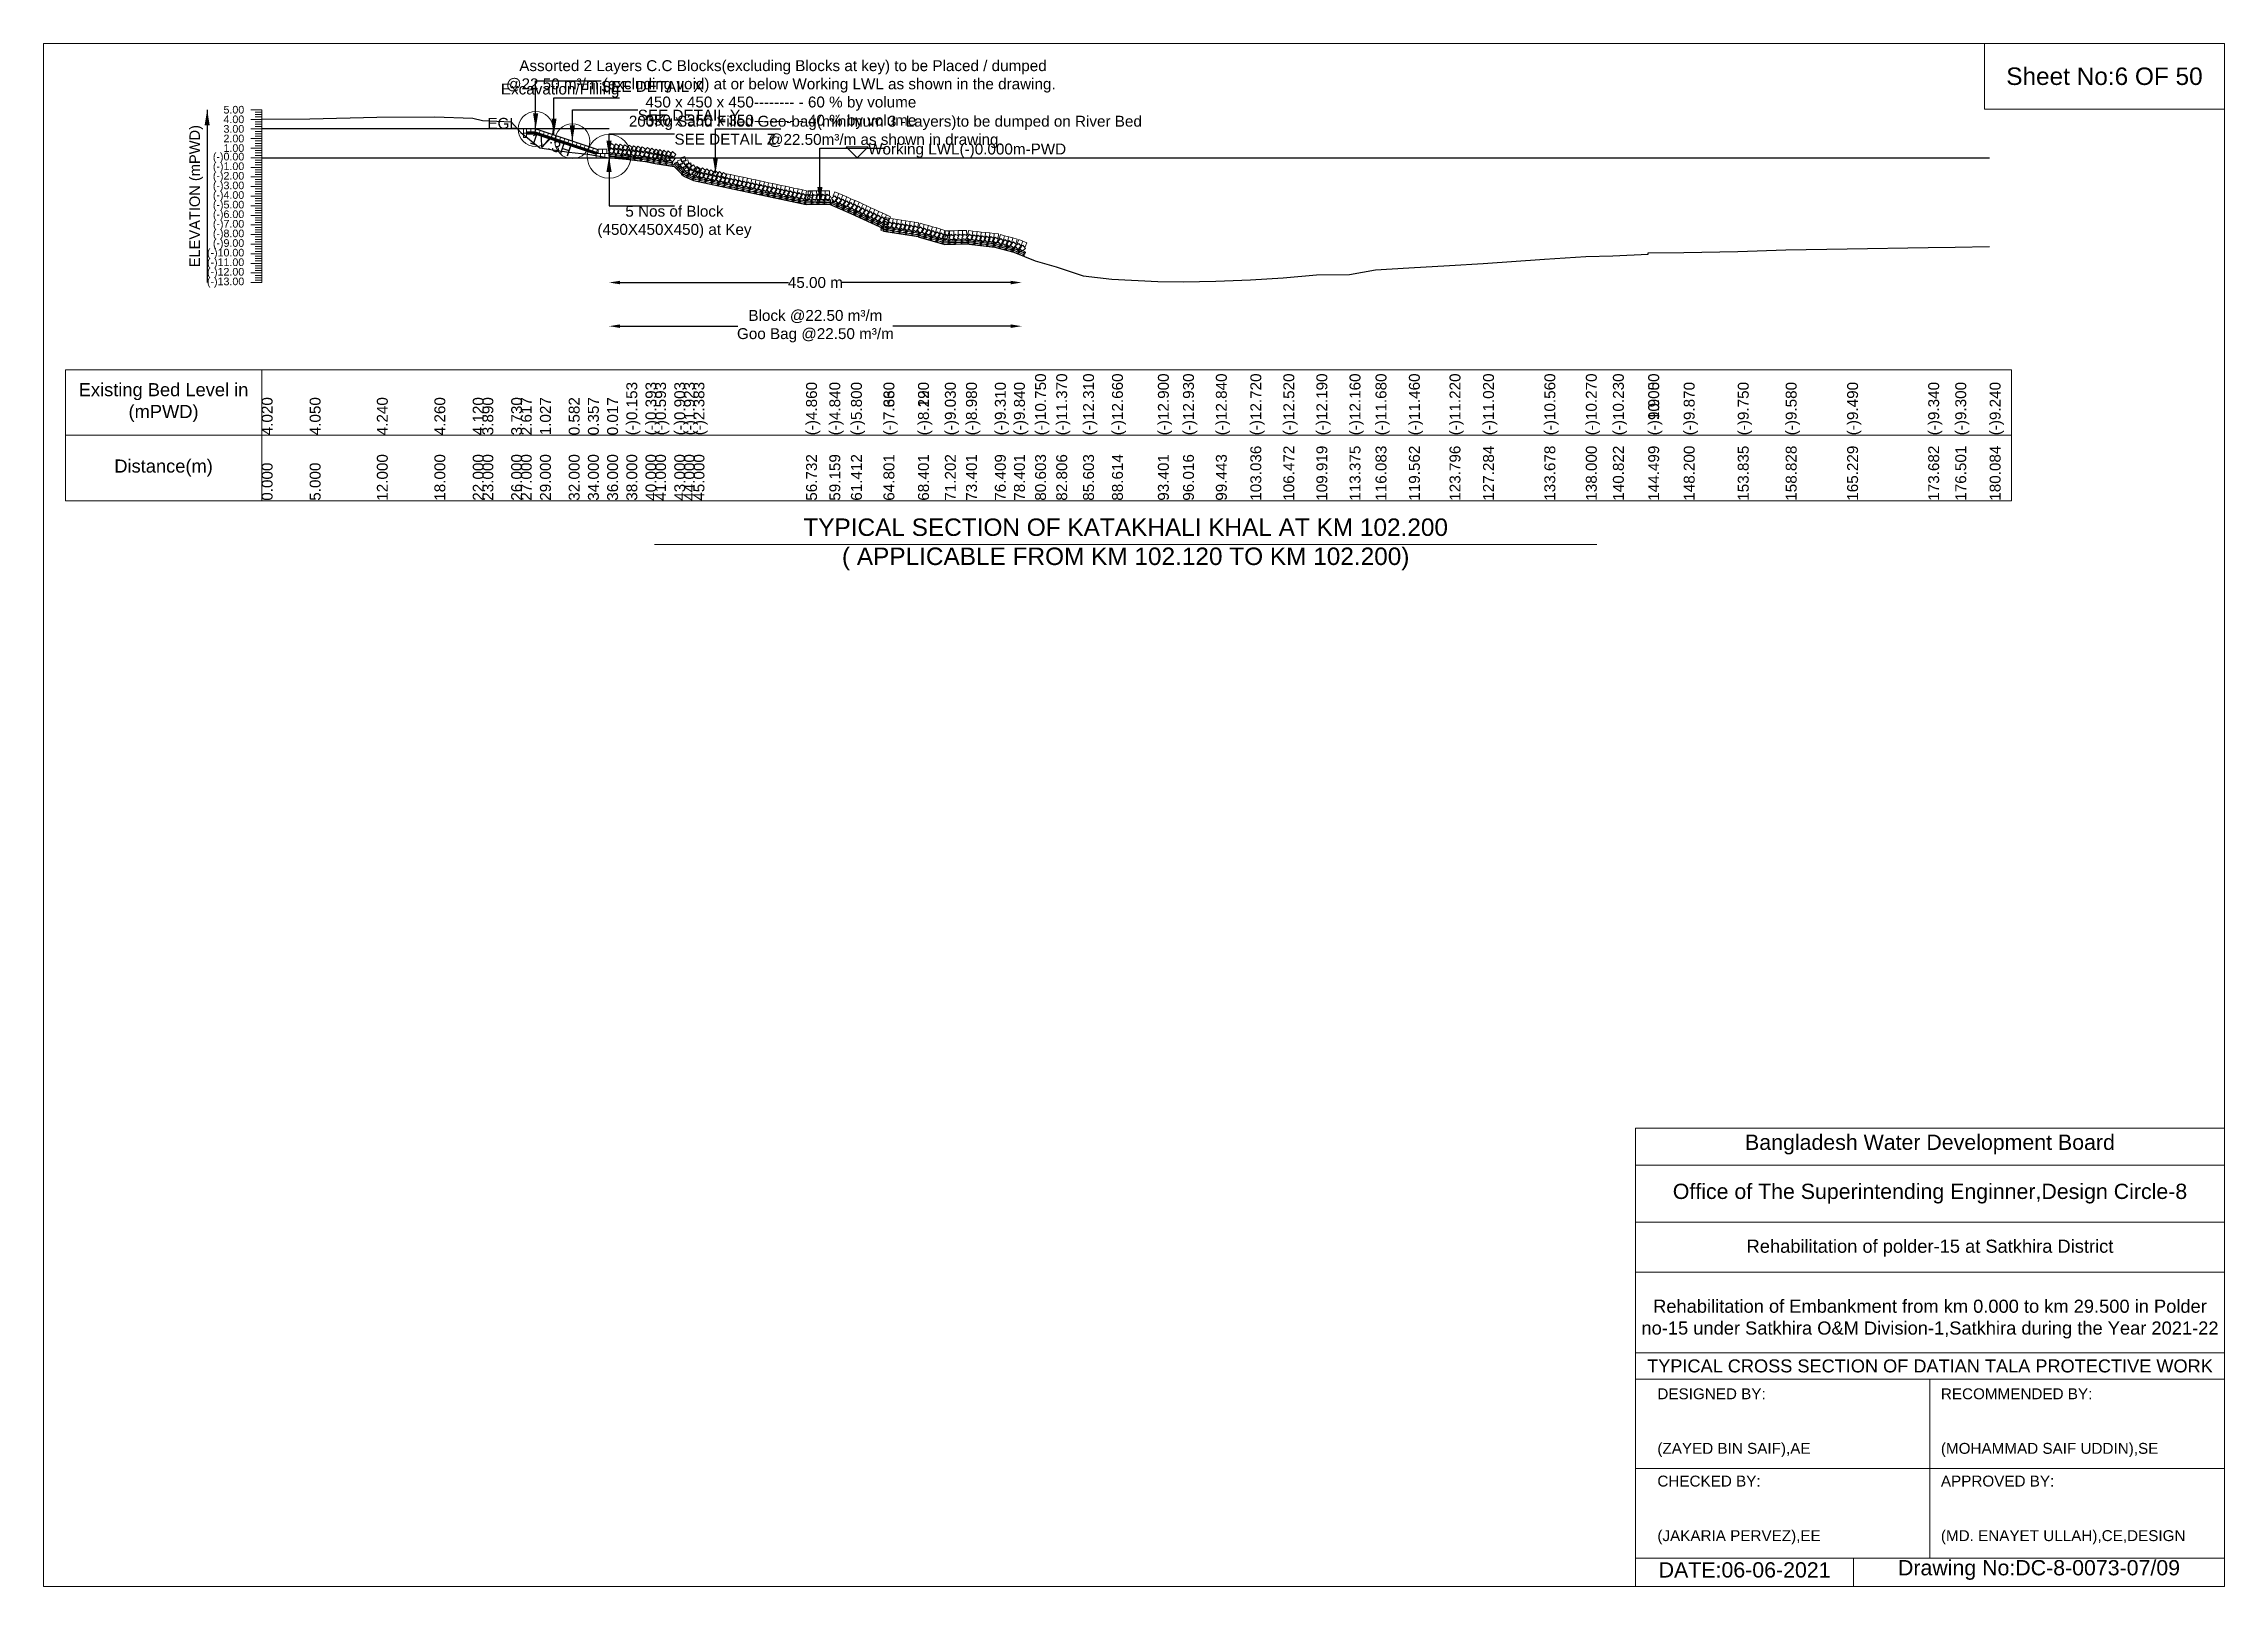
# Model space of a CAD drawing. Header units: inches. Extents: x 89000 to 845000, y -7071 to 31.
# Drawn here: x 175000 to 185000, y -7071 to 0 of the extents above; entities that cross this region are included whole.
import ezdxf

# ---------------------------------------------------------------- set-up
doc = ezdxf.new("R2010")
doc.units = ezdxf.units.IN
doc.header["$LTSCALE"] = 7
doc.header["$MEASUREMENT"] = 0
for name, color, linetype, lineweight in [('Cross section Data Border', 7, 'Continuous', 9), ('Cross Section Labels', 7, 'Continuous', 9), ('Existing_Bed_Level for Xsection', 7, 'Continuous', 25), ('Long Section Labels', 7, 'Continuous', 9)]:
    doc.layers.add(name, color=color, linetype=linetype, lineweight=lineweight)
doc.styles.get("Standard").update_dxf_attribs({"font": 'arial.ttf'})
doc.dimstyles.new('Appron Lebeling Style', dxfattribs={"dimtxt": 50, "dimasz": 50, "dimexe": 0.18, "dimexo": 0.0625, "dimgap": 0.09, "dimtad": 0, "dimtih": 1, "dimtoh": 1, "dimdec": 4, "dimzin": 0, "dimdsep": 46, "dimtxsty": 'Standard', "dimcen": 0.09, "dimse1": 1, "dimse2": 1, "dimadec": 0, "dimazin": 0, "dimtfac": 1, "dimtdec": 4, "dimtofl": 0, "dimtmove": 0, "dimatfit": 3, "dimfxl": 1, "dimtolj": 1, "dimtzin": 0, "dimarcsym": 0})
doc.dimstyles.get("Standard").update_dxf_attribs({"dimtxt": 0.18, "dimasz": 0.18, "dimexe": 0.18, "dimexo": 0.0625, "dimgap": 0.09, "dimtad": 0, "dimtih": 1, "dimtoh": 1, "dimdec": 4, "dimzin": 0, "dimdsep": 46, "dimtxsty": 'Standard', "dimcen": 0.09, "dimadec": 0, "dimazin": 0, "dimtfac": 1, "dimtdec": 4, "dimtofl": 0, "dimtmove": 0, "dimatfit": 3, "dimfxl": 1, "dimtolj": 1, "dimtzin": 0, "dimarcsym": 0})

msp = doc.modelspace()

# ---------------------------------------------------------------- texts
at = {"layer": 'Cross section Data Border', "char_height": 60, "width": 800, "attachment_point": 5}
for s, insert in [('Existing Bed Level in (mPWD)', (175550, -1645.08)), ('Distance(m)', (175550, -1945.08))]:
    msp.add_mtext(s, dxfattribs=dict(at, insert=insert))
at = {"layer": 'Cross Section Labels'}
for s, insert, char_height, attachment_point in [(' Assorted 2 Layers C.C Blocks(excluding Blocks at key) to be Placed / dumped^J@22.50 m³/m (excluding void) at or below Working LWL as shown in the drawing.^J450 x 450 x 450-------- - 60 % by volume^J350 x 350 x 350-------- - 40 % by volume', (178380.71291, -391.08), 50, 8), ('Excavation/Filling', (177640.34098, -248.08), 50, 9), ('SEE DETAIL X', (177556.19098, -171.08), 50, 1), ('Sheet No:6 OF 50', (184450, -150), 80, 5), ('EGL', (177174.84891, -391.08), 50, 9), ('200Kg Sand Filled Geo-bag(minimum 3 -Layers)to be dumped on River Bed^J@22.50m³/m as shown in drawing.', (178859.87014, -479.08), 50, 8), ('SEE DETAIL Y', (177724.49098, -303.08), 50, 1), ('SEE DETAIL Z', (177892.79098, -413.08), 50, 1), ('Working LWL(-)0.000m-PWD', (178780.79098, -523.08), 50, 7), ('5 Nos of Block ^J(450X450X450) at Key', (177892.79098, -743.08), 50, 2), ('TYPICAL SECTION OF KATAKHALI KHAL AT KM 102.200^J( APPLICABLE FROM KM 102.120 TO KM 102.200)', (179961.83705, -2295.08), 80, 5), ('Bangladesh Water Development Board', (183650, -5046), 70, 5), ('Office of The Superintending Enginner,Design Circle-8', (183650, -5271), 70, 5)]:
    msp.add_mtext(s, dxfattribs=dict(at, insert=insert, char_height=char_height, attachment_point=attachment_point))
at = {"layer": 'Cross Section Labels', "insert": (177333.38396, -440.00103), "char_height": 50, "attachment_point": 2, "rotation": 341.565051177}
msp.add_mtext('1V:3H', dxfattribs=at)
at = {"layer": 'Cross Section Labels'}
for s, insert, char_height, width, attachment_point in [('Rehabilitation of polder-15 at Satkhira District', (183650, -5521), 60, 2800, 5), ('Rehabilitation of Embankment from km 0.000 to km 29.500 in Polder no-15 under Satkhira O&M Division-1,Satkhira during the Year 2021-22', (183650, -5846), 60, 2700, 5), ('TYPICAL CROSS SECTION OF DATIAN TALA PROTECTIVE WORK', (183650, -6061), 59.5765532, 2800, 5), ('DESIGNED BY:^J^J^J(ZAYED BIN SAIF),AE', (182400, -6321), 50, 1400, 4), ('RECOMMENDED BY:^J^J^J(MOHAMMAD SAIF UDDIN),SE', (183700, -6321), 50, 1400, 4), ('CHECKED BY:^J^J^J(JAKARIA PERVEZ),EE', (182400, -6721), 50, 1400, 4), ('APPROVED BY:^J^J^J(MD. ENAYET ULLAH),CE,DESIGN', (183700, -6721), 50, 1400, 4), ('DATE:06-06-2021', (182800, -6996), 70, 1400, 5), ('Drawing No:DC-8-0073-07/09', (184150, -6996), 70, 2200, 5)]:
    msp.add_mtext(s, dxfattribs=dict(at, insert=insert, char_height=char_height, width=width, attachment_point=attachment_point))
at = {"layer": 'Long Section Labels', "char_height": 35, "attachment_point": 6}
for s, insert in [('5.00', (175920, -303.08)), ('4.00', (175920, -347.08)), ('3.00', (175920, -391.08)), ('(-)0.00', (175920, -523.08)), ('2.00', (175920, -435.08)), ('1.00', (175920, -479.08)), ('(-)1.00', (175920, -567.08)), ('(-)2.00', (175920, -611.08)), ('(-)3.00', (175920, -655.08)), ('(-)4.00', (175920, -699.08)), ('(-)5.00', (175920, -743.08)), ('(-)6.00', (175920, -787.08)), ('(-)7.00', (175920, -831.08)), ('(-)8.00', (175920, -875.08)), ('(-)9.00', (175920, -919.08)), ('(-)10.00', (175920, -963.08)), ('(-)11.00', (175920, -1007.08)), ('(-)12.00', (175920, -1051.08)), ('(-)13.00', (175920, -1095.08))]:
    msp.add_mtext(s, dxfattribs=dict(at, insert=insert))
at = {"layer": 'Long Section Labels', "rotation": 90}
for s, insert, char_height, attachment_point in [('ELEVATION (mPWD)', (175700, -699.08), 48, 5), ('(-)0.153', (177671.99087, -1795.08), 50, 1), ('(-)0.393', (177759.99074, -1795.08), 50, 1), ('(-)0.593', (177803.98898, -1795.08), 50, 1), ('(-)0.903', (177891.98886, -1795.08), 50, 1), ('(-)1.923', (177935.98709, -1795.08), 50, 1), ('(-)2.383', (177979.98873, -1795.08), 50, 1), ('(-)4.860', (178496.22969, -1795.08), 50, 1), ('(-)4.840', (178603.0099, -1795.08), 50, 1), ('(-)5.800', (178702.10611, -1795.08), 50, 1), ('(-)7.360', (178851.25753, -1795.08), 50, 1), ('(-)7.630', (178851.25753, -1795.08), 50, 1), ('(-)8.190', (179009.66019, -1795.08), 50, 1), ('(-)8.220', (179009.66019, -1795.08), 50, 1), ('(-)9.030', (179132.87939, -1795.08), 50, 1), ('(-)8.980', (179229.65987, -1795.08), 50, 1), ('(-)9.310', (179362.01764, -1795.08), 50, 1), ('(-)9.840', (179449.65959, -1795.08), 50, 1), ('(-)10.750', (179546.52969, -1795.08), 50, 1), ('(-)11.370', (179643.48109, -1795.08), 50, 1), ('(-)12.310', (179766.52535, -1795.08), 50, 1), ('(-)12.660', (179899.03026, -1795.08), 50, 1), ('(-)12.900', (180109.65892, -1795.08), 50, 1), ('(-)12.930', (180224.70097, -1795.08), 50, 1), ('(-)12.840', (180375.48881, -1795.08), 50, 1), ('(-)12.720', (180533.58747, -1795.08), 50, 1), ('(-)12.520', (180684.7646, -1795.08), 50, 1), ('(-)12.190', (180836.42011, -1795.08), 50, 1), ('(-)12.160', (180988.51035, -1795.08), 50, 1), ('(-)11.680', (181107.63873, -1795.08), 50, 1), ('(-)11.460', (181260.72024, -1795.08), 50, 1), ('(-)11.220', (181447.02484, -1795.08), 50, 1), ('(-)11.020', (181600.50888, -1795.08), 50, 1), ('(-)10.560', (181881.82722, -1795.08), 50, 1), ('(-)10.270', (182071.98474, -1795.08), 50, 1), ('(-)10.230', (182196.17087, -1795.08), 50, 1), ('(-)10.050', (182357.97604, -1795.08), 50, 1), ('(-)9.900', (182357.97604, -1795.08), 50, 1), ('(-)9.870', (182520.81355, -1795.08), 50, 1), ('(-)9.750', (182768.74338, -1795.08), 50, 1), ('(-)9.580', (182988.41952, -1795.08), 50, 1), ('(-)9.490', (183270.09045, -1795.08), 50, 1), ('(-)9.340', (183642.02614, -1795.08), 50, 1), ('(-)9.300', (183766.03492, -1795.08), 50, 1), ('(-)9.240', (183923.67411, -1795.08), 50, 1), ('4.020', (176000, -1795.08), 50, 1), ('4.050', (176220.0014, -1795.08), 50, 1), ('4.240', (176527.99927, -1795.08), 50, 1), ('4.260', (176791.99549, -1795.08), 50, 1), ('4.120', (176967.99525, -1795.08), 50, 1), ('3.890', (177011.99349, -1795.08), 50, 1), ('3.730', (177143.99501, -1795.08), 50, 1), ('2.617', (177187.99324, -1795.08), 50, 1), ('1.027', (177275.99312, -1795.08), 50, 1), ('0.582', (177407.99123, -1795.08), 50, 1), ('0.357', (177495.99111, -1795.08), 50, 1), ('0.017', (177583.99099, -1795.08), 50, 1), ('12.000', (176527.99927, -2095.08), 50, 1), ('18.000', (176791.99549, -2095.08), 50, 1), ('22.000', (176967.99525, -2095.08), 50, 1), ('23.000', (177011.99349, -2095.08), 50, 1), ('26.000', (177143.99501, -2095.08), 50, 1), ('27.000', (177187.99324, -2095.08), 50, 1), ('29.000', (177275.99312, -2095.08), 50, 1), ('32.000', (177407.99123, -2095.08), 50, 1), ('34.000', (177495.99111, -2095.08), 50, 1), ('36.000', (177583.99099, -2095.08), 50, 1), ('38.000', (177671.99087, -2095.08), 50, 1), ('40.000', (177759.99074, -2095.08), 50, 1), ('41.000', (177803.98898, -2095.08), 50, 1), ('43.000', (177891.98886, -2095.08), 50, 1), ('44.000', (177935.98709, -2095.08), 50, 1), ('45.000', (177979.98873, -2095.08), 50, 1), ('56.732', (178496.22969, -2095.08), 50, 1), ('59.159', (178603.0099, -2095.08), 50, 1), ('61.412', (178702.10611, -2095.08), 50, 1), ('64.801', (178851.25753, -2095.08), 50, 1), ('64.801', (178851.25753, -2095.08), 50, 1), ('68.401', (179009.66019, -2095.08), 50, 1), ('68.401', (179009.66019, -2095.08), 50, 1), ('71.202', (179132.87939, -2095.08), 50, 1), ('73.401', (179229.65987, -2095.08), 50, 1), ('76.409', (179362.01764, -2095.08), 50, 1), ('78.401', (179449.65959, -2095.08), 50, 1), ('80.603', (179546.52969, -2095.08), 50, 1), ('82.806', (179643.48109, -2095.08), 50, 1), ('85.603', (179766.52535, -2095.08), 50, 1), ('88.614', (179899.03026, -2095.08), 50, 1), ('93.401', (180109.65892, -2095.08), 50, 1), ('96.016', (180224.70097, -2095.08), 50, 1), ('99.443', (180375.48881, -2095.08), 50, 1), ('103.036', (180533.58747, -2095.08), 50, 1), ('106.472', (180684.7646, -2095.08), 50, 1), ('109.919', (180836.42011, -2095.08), 50, 1), ('113.375', (180988.51035, -2095.08), 50, 1), ('116.083', (181107.63873, -2095.08), 50, 1), ('119.562', (181260.72024, -2095.08), 50, 1), ('123.796', (181447.02484, -2095.08), 50, 1), ('127.284', (181600.50888, -2095.08), 50, 1), ('133.678', (181881.82722, -2095.08), 50, 1), ('138.000', (182071.98474, -2095.08), 50, 1), ('140.822', (182196.17087, -2095.08), 50, 1), ('144.499', (182357.97604, -2095.08), 50, 1), ('144.499', (182357.97604, -2095.08), 50, 1), ('148.200', (182520.81355, -2095.08), 50, 1), ('153.835', (182768.74338, -2095.08), 50, 1), ('158.828', (182988.41952, -2095.08), 50, 1), ('165.229', (183270.09045, -2095.08), 50, 1), ('173.682', (183642.02614, -2095.08), 50, 1), ('176.501', (183766.03492, -2095.08), 50, 1), ('180.084', (183923.67411, -2095.08), 50, 1), ('0.000', (176000, -2095.08), 50, 1), ('5.000', (176220.0014, -2095.08), 50, 1)]:
    msp.add_mtext(s, dxfattribs=dict(at, insert=insert, char_height=char_height, attachment_point=attachment_point))

# ---------------------------------------------------------------- blocks, each defined once
blk = doc.blocks.new('*D273')
at = {"layer": 'Cross Section Labels', "color": 0, "lineweight": -2, "transparency": 16777216}
for p, q in [((177643, -1095), (178415, -1095)), ((179435, -1095), (178662, -1095))]:
    blk.add_line(p, q, dxfattribs=at)
at = {"layer": 'Cross Section Labels', "color": 0, "transparency": 16777216}
for points in [[(177643, -1087), (177643, -1103), (177593, -1095)], [(179435, -1087), (179435, -1103), (179485, -1095)]]:
    blk.add_solid(points, dxfattribs=at)
at = {"layer": 'Defpoints', "color": 0, "transparency": 16777216}
for p in [(177593, -523), (179485, -971), (179485, -1095)]:
    blk.add_point(p, dxfattribs=at)
at = {"layer": 'Cross Section Labels', "color": 0, "transparency": 16777216, "insert": (178539, -1095), "char_height": 50, "attachment_point": 5}
blk.add_mtext('\\A1;45.00 m', dxfattribs=at)
blk = doc.blocks.new('*D274')
at = {"layer": 'Cross Section Labels', "color": 0, "lineweight": -2, "transparency": 16777216}
for p, q in [((177643, -1295), (178183, -1295)), ((179435, -1295), (178894, -1295))]:
    blk.add_line(p, q, dxfattribs=at)
at = {"layer": 'Cross Section Labels', "color": 0, "transparency": 16777216}
for points in [[(177643, -1287), (177643, -1303), (177593, -1295)], [(179435, -1287), (179435, -1303), (179485, -1295)]]:
    blk.add_solid(points, dxfattribs=at)
at = {"layer": 'Defpoints', "color": 0, "transparency": 16777216}
for p in [(177593, -523), (179485, -971), (179485, -1295)]:
    blk.add_point(p, dxfattribs=at)
at = {"layer": 'Cross Section Labels', "color": 0, "transparency": 16777216, "insert": (178539, -1295), "char_height": 50, "attachment_point": 5}
blk.add_mtext('\\A1;Block @22.50 m³/m ^JGoo Bag @22.50 m³/m ', dxfattribs=at)

# ---------------------------------------------------------------- dimensions: what is measured, and where the dimension line sits
at = {"layer": 'Cross Section Labels'}
for base, text, picture, middle in [((179484.7213, -1095.08), '45.00 m', '*D273', (178538.75614, -1095.08)), ((179484.7213, -1295.08), 'Block @22.50 m³/m ^JGoo Bag @22.50 m³/m ', '*D274', (178538.75614, -1295.08))]:
    dim = msp.add_linear_dim(base=base, p1=(177592.79098, -523.08), p2=(179484.7213, -970.53231), text=text, dimstyle='Appron Lebeling Style', dxfattribs=at)
    dim.commit()
    dim.dimension.update_dxf_attribs({"geometry": picture, "text_midpoint": middle})

# ---------------------------------------------------------------- linework, layer by layer
at = {"layer": 'Cross section Data Border'}
msp.add_lwpolyline([(175100, -1495.08), (184023.67411, -1495.08), (184023.67411, -2095.08), (175100, -2095.08)], close=True, dxfattribs=at)
for points in [[(176000, -1495.08), (176000, -2095.08)], [(175100, -1795.08), (184023.67411, -1795.08)]]:
    msp.add_lwpolyline(points, dxfattribs=at)
at = {"layer": 'Cross Section Labels'}
for points in [[(175000, 0), (185000, 0), (185000, -7071), (175000, -7071)], [(183900, 0), (185000, 0), (185000, -300), (183900, -300)], [(178730.79098, -523.08), (178780.79098, -473.08), (178680.79098, -473.08)]]:
    msp.add_lwpolyline(points, close=True, dxfattribs=at)
for points in [[(177801.83705, -2295.08), (179961.83705, -2295.08), (182121.83705, -2295.08)], [(182300, -7071), (182300, -4971), (185000, -4971)], [(182300, -5141), (185000, -5141)], [(182300, -5401), (185000, -5401)], [(182300, -5631), (185000, -5631)], [(182300, -6001), (185000, -6001)], [(182300, -6121), (185000, -6121)], [(183650, -6121), (183650, -6941)], [(182300, -6531), (185000, -6531)], [(182300, -6941), (185000, -6941)], [(183300, -6941), (183300, -7071)]]:
    msp.add_lwpolyline(points, dxfattribs=at)
for centre, radius in [((177256.19098, -391.08), 80), ((177424.49098, -447.18), 80), ((177592.79098, -516.48), 100)]:
    msp.add_circle(centre, radius, dxfattribs=at)
at = {"layer": 'Existing_Bed_Level for Xsection'}
for points in [[(176000, -346.2), (176220.0014, -344.88), (176527.99927, -336.52), (176791.99549, -335.64), (176967.99525, -341.8), (177011.99349, -351.92), (177143.99501, -358.96), (177187.99324, -407.932), (177275.99312, -477.892), (177407.99123, -497.472), (177495.99111, -507.372), (177583.99099, -522.332), (177671.99087, -529.812), (177759.99074, -540.372), (177803.98898, -549.172), (177891.98886, -562.812), (177935.98709, -607.692), (177979.98873, -627.932), (178496.22969, -736.92), (178603.0099, -736.04), (178702.10611, -778.28), (178851.25753, -846.92), (178851.25753, -858.8), (179009.66019, -883.44), (179009.66019, -884.76), (179132.87939, -920.4), (179229.65987, -918.2), (179362.01764, -932.72), (179449.65959, -956.04), (179546.52969, -996.08), (179643.48109, -1023.36), (179766.52535, -1064.72), (179899.03026, -1080.12), (180109.65892, -1090.68), (180224.70097, -1092), (180375.48881, -1088.04), (180533.58747, -1082.76), (180684.7646, -1073.96), (180836.42011, -1059.44), (180988.51035, -1058.12), (181107.63873, -1037), (181260.72024, -1027.32), (181447.02484, -1016.76), (181600.50888, -1007.96), (181881.82722, -987.72), (182071.98474, -974.96), (182196.17087, -973.2), (182357.97604, -965.28), (182357.97604, -958.68), (182520.81355, -957.36), (182768.74338, -952.08), (182988.41952, -944.6), (183270.09045, -940.64), (183642.02614, -934.04), (183766.03492, -932.28), (183923.67411, -929.64)], [(177592.79098, -391.08), (176000, -391.08)], [(177543.29098, -486.78), (177258.22312, -391.75738), (177256.19098, -391.08), (177254.04891, -391.08), (177214.44891, -391.08)], [(177214.44891, -404.28), (177254.04891, -404.28), (177543.29098, -500.69402)], [(177214.44891, -408.68), (177253.33489, -408.68), (177537.13489, -503.28)], [(177214.44891, -413.08), (177252.62087, -413.08), (177533.39098, -506.67004)], [(176000, -523.08), (183923.67411, -523.08)]]:
    msp.add_lwpolyline(points, dxfattribs=at)
at = {"layer": 'Long Section Labels'}
for points in [[(176000, -303.08), (175950, -303.08)], [(176000, -347.08), (175950, -347.08)], [(176000, -391.08), (175950, -391.08)], [(176000, -314.08), (175970, -314.08)], [(176000, -325.08), (175970, -325.08)], [(176000, -336.08), (175970, -336.08)], [(176000, -358.08), (175970, -358.08)], [(176000, -369.08), (175970, -369.08)], [(176000, -380.08), (175970, -380.08)], [(176000, -1095.08), (176000, -1051.08), (176000, -1007.08), (176000, -963.08), (176000, -919.08), (176000, -875.08), (176000, -831.08), (176000, -787.08), (176000, -743.08), (176000, -699.08), (176000, -655.08), (176000, -611.08), (176000, -567.08), (176000, -523.08), (176000, -479.08), (176000, -435.08), (176000, -391.08), (176000, -347.08), (176000, -303.08)], [(176000, -435.08), (175950, -435.08)], [(176000, -479.08), (175950, -479.08)], [(176000, -402.08), (175970, -402.08)], [(176000, -413.08), (175970, -413.08)], [(176000, -424.08), (175970, -424.08)], [(176000, -446.08), (175970, -446.08)], [(176000, -457.08), (175970, -457.08)], [(176000, -468.08), (175970, -468.08)], [(176000, -490.08), (175970, -490.08)], [(176000, -523.08), (175950, -523.08)], [(176000, -567.08), (175950, -567.08)], [(176000, -501.08), (175970, -501.08)], [(176000, -512.08), (175970, -512.08)], [(176000, -534.08), (175970, -534.08)], [(176000, -545.08), (175970, -545.08)], [(176000, -556.08), (175970, -556.08)], [(176000, -578.08), (175970, -578.08)], [(176000, -589.08), (175970, -589.08)], [(176000, -611.08), (175950, -611.08)], [(176000, -655.08), (175950, -655.08)], [(176000, -699.08), (175950, -699.08)], [(176000, -600.08), (175970, -600.08)], [(176000, -622.08), (175970, -622.08)], [(176000, -633.08), (175970, -633.08)], [(176000, -644.08), (175970, -644.08)], [(176000, -666.08), (175970, -666.08)], [(176000, -677.08), (175970, -677.08)], [(176000, -688.08), (175970, -688.08)], [(176000, -743.08), (175950, -743.08)], [(176000, -787.08), (175950, -787.08)], [(176000, -710.08), (175970, -710.08)], [(176000, -721.08), (175970, -721.08)], [(176000, -732.08), (175970, -732.08)], [(176000, -754.08), (175970, -754.08)], [(176000, -765.08), (175970, -765.08)], [(176000, -776.08), (175970, -776.08)], [(176000, -798.08), (175970, -798.08)], [(176000, -831.08), (175950, -831.08)], [(176000, -875.08), (175950, -875.08)], [(176000, -809.08), (175970, -809.08)], [(176000, -820.08), (175970, -820.08)], [(176000, -842.08), (175970, -842.08)], [(176000, -853.08), (175970, -853.08)], [(176000, -864.08), (175970, -864.08)], [(176000, -886.08), (175970, -886.08)], [(176000, -897.08), (175970, -897.08)], [(176000, -919.08), (175950, -919.08)], [(176000, -963.08), (175950, -963.08)], [(176000, -908.08), (175970, -908.08)], [(176000, -930.08), (175970, -930.08)], [(176000, -941.08), (175970, -941.08)], [(176000, -952.08), (175970, -952.08)], [(176000, -974.08), (175970, -974.08)], [(176000, -985.08), (175970, -985.08)], [(176000, -996.08), (175970, -996.08)], [(176000, -1007.08), (175950, -1007.08)], [(176000, -1051.08), (175950, -1051.08)], [(176000, -1095.08), (175950, -1095.08)], [(176000, -1018.08), (175970, -1018.08)], [(176000, -1029.08), (175970, -1029.08)], [(176000, -1040.08), (175970, -1040.08)], [(176000, -1062.08), (175970, -1062.08)], [(176000, -1073.08), (175970, -1073.08)], [(176000, -1084.08), (175970, -1084.08)]]:
    msp.add_lwpolyline(points, dxfattribs=at)
for points in [[(177214.44891, -391.08), (177201.24891, -391.08), (177201.24891, -410.88), (177214.44891, -410.88)], [(177234.24891, -391.08), (177214.44891, -391.08), (177214.44891, -404.28), (177234.24891, -404.28)], [(177254.04891, -391.08), (177234.24891, -391.08), (177234.24891, -404.28), (177254.04891, -404.28)], [(177277.00705, -398.01869), (177258.22312, -391.75738), (177254.04891, -404.28), (177272.83284, -410.54131)], [(177295.79098, -404.28), (177277.00705, -398.01869), (177272.83284, -410.54131), (177291.61677, -416.80262)], [(177214.44891, -410.88), (177201.24891, -410.88), (177201.24891, -430.68), (177214.44891, -430.68)], [(177314.57491, -410.54131), (177295.79098, -404.28), (177291.61677, -416.80262), (177310.4007, -423.06393)], [(177333.35883, -416.80262), (177314.57491, -410.54131), (177310.4007, -423.06393), (177329.18463, -429.32524)], [(177352.14276, -423.06393), (177333.35883, -416.80262), (177329.18463, -429.32524), (177347.96856, -435.58655)], [(177370.92669, -429.32524), (177352.14276, -423.06393), (177347.96856, -435.58655), (177366.75249, -441.84786)], [(177389.71062, -435.58655), (177370.92669, -429.32524), (177366.75249, -441.84786), (177385.53642, -448.10917)], [(177408.49455, -441.84786), (177389.71062, -435.58655), (177385.53642, -448.10917), (177404.32035, -454.37048)], [(177427.27848, -448.10917), (177408.49455, -441.84786), (177404.32035, -454.37048), (177423.10427, -460.63179)], [(177446.06241, -454.37048), (177427.27848, -448.10917), (177423.10427, -460.63179), (177441.8882, -466.8931)], [(177464.84634, -460.63179), (177446.06241, -454.37048), (177441.8882, -466.8931), (177460.67213, -473.15441)], [(177483.63027, -466.8931), (177464.84634, -460.63179), (177460.67213, -473.15441), (177479.45606, -479.41572)], [(177502.4142, -473.15441), (177483.63027, -466.8931), (177479.45606, -479.41572), (177498.23999, -485.67703)], [(177521.19813, -479.41572), (177502.4142, -473.15441), (177498.23999, -485.67703), (177517.02392, -491.93834)], [(177539.98206, -485.67703), (177521.19813, -479.41572), (177517.02392, -491.93834), (177535.80785, -498.19965)], [(177563.09098, -483.48), (177543.29098, -483.48), (177543.29098, -503.28), (177563.09098, -503.28)], [(177582.89098, -483.48), (177563.09098, -483.48), (177563.09098, -503.28), (177582.89098, -503.28)], [(177619.17492, -489.22118), (177602.92093, -477.91419), (177591.61395, -494.16818), (177607.86793, -505.47516)], [(177620.85187, -469.49232), (177604.59788, -458.18533), (177593.2909, -474.43932), (177609.54489, -485.74631)], [(177638.90377, -490.89813), (177622.64979, -479.59115), (177611.3428, -495.84513), (177627.59679, -507.15212)], [(177640.58073, -471.16927), (177624.32674, -459.86229), (177613.01976, -476.11628), (177629.27375, -487.42326)], [(177658.63263, -492.57509), (177642.37864, -481.2681), (177631.07166, -497.52209), (177647.32565, -508.82907)], [(177660.30959, -472.84623), (177644.0556, -461.53924), (177632.74862, -477.79323), (177649.0026, -489.10022)], [(177678.36149, -494.25204), (177662.1075, -482.94506), (177650.80052, -499.19904), (177667.05451, -510.50603)], [(177680.03845, -474.52318), (177663.78446, -463.2162), (177652.47747, -479.47019), (177668.73146, -490.77717)], [(177699.24793, -496.85303), (177683.3952, -484.99002), (177671.53219, -500.84275), (177687.38491, -512.70576)], [(177701.607, -477.19407), (177685.75428, -465.33106), (177673.89127, -481.18378), (177689.74399, -493.0468)], [(177718.90689, -499.21211), (177703.05416, -487.3491), (177691.19115, -503.20182), (177707.04387, -515.06484)], [(177721.26597, -479.55315), (177705.41324, -467.69014), (177693.55023, -483.54286), (177709.40295, -495.40588)], [(177738.56585, -501.57119), (177722.71312, -489.70818), (177710.85011, -505.5609), (177726.70284, -517.42392)], [(177740.92493, -481.91223), (177725.0722, -470.04922), (177713.20919, -485.90194), (177729.06191, -497.76495)], [(177758.22481, -503.93027), (177742.37208, -492.06726), (177730.50907, -507.91998), (177746.3618, -519.78299)], [(177760.58389, -484.27131), (177744.73116, -472.40829), (177732.86815, -488.26102), (177748.72087, -500.12403)], [(177780.48428, -507.78669), (177765.60379, -494.72487), (177752.54197, -509.60535), (177767.42246, -522.66717)], [(177784.36753, -488.37122), (177769.48704, -475.3094), (177756.42522, -490.18989), (177771.30571, -503.2517)], [(177799.89974, -511.66993), (177785.01926, -498.60812), (177771.95744, -513.4886), (177786.83793, -526.55042)], [(177803.78299, -492.25447), (177788.90251, -479.19265), (177775.84069, -494.07314), (177790.72118, -507.13495)], [(177823.19846, -496.13772), (177808.31797, -483.0759), (177795.25616, -497.95638), (177810.13664, -511.0182)], [(177840.43356, -498.38319), (177824.99756, -485.98278), (177812.59716, -501.41877), (177828.03315, -513.81918)], [(177859.99991, -501.41597), (177844.56392, -489.01557), (177832.16351, -504.45156), (177847.5995, -516.85197)], [(177879.56626, -504.44876), (177864.13027, -492.04835), (177851.72986, -507.48435), (177867.16586, -519.88476)], [(177899.13262, -507.48155), (177883.69663, -495.08114), (177871.29622, -510.51714), (177886.73221, -522.91754)], [(177553.19098, -503.28), (177533.39098, -503.28), (177533.39098, -523.08), (177553.19098, -523.08)], [(177572.99098, -503.28), (177553.19098, -503.28), (177553.19098, -523.08), (177572.99098, -523.08)], [(177592.79098, -503.28), (177572.99098, -503.28), (177572.99098, -523.08), (177592.79098, -523.08)], [(177819.31521, -515.55318), (177804.43473, -502.49137), (177791.37291, -517.37185), (177806.25339, -530.43367)], [(177837.40077, -517.94954), (177821.96478, -505.54913), (177809.56437, -520.98512), (177825.00036, -533.38553)], [(177856.96712, -520.98233), (177841.53113, -508.58192), (177829.13072, -524.01791), (177844.56671, -536.41832)], [(177876.53348, -524.01512), (177861.09748, -511.61471), (177848.69707, -527.0507), (177864.13307, -539.45111)], [(177896.09983, -527.04791), (177880.66384, -514.6475), (177868.26343, -530.08349), (177883.69942, -542.4839)], [(177930.54596, -550.7578), (177925.59985, -531.58553), (177906.42758, -536.53165), (177911.37369, -555.70392)], [(177944.40709, -564.89672), (177939.46098, -545.72445), (177920.28871, -550.67057), (177925.23482, -569.84284)], [(177944.68488, -536.89667), (177939.73877, -517.7244), (177920.5665, -522.67051), (177925.51261, -541.84279)], [(177958.26822, -579.03564), (177953.32211, -559.86337), (177934.14984, -564.80949), (177939.09595, -583.98176)], [(177958.54601, -551.03559), (177953.5999, -531.86332), (177934.42763, -536.80943), (177939.37374, -555.98171)], [(177964.58776, -581.253), (177953.13696, -565.1), (177936.98397, -576.5508), (177948.43477, -592.7038)], [(177972.86204, -563.26477), (177961.41124, -547.11178), (177945.25824, -558.56258), (177956.70904, -574.71557)], [(177972.40714, -565.17451), (177967.46103, -546.00224), (177948.28876, -550.94835), (177953.23487, -570.12063)], [(177982.57599, -589.52727), (177971.12519, -573.37428), (177954.9722, -584.82508), (177966.423, -600.97807)], [(177990.85027, -571.53905), (177979.39947, -555.38605), (177963.24647, -566.83685), (177974.69727, -582.98985)], [(178000.56422, -597.80155), (177989.11342, -581.64856), (177972.96043, -593.09936), (177984.41122, -609.25235)], [(178008.83849, -579.81332), (177997.3877, -563.66033), (177981.2347, -575.11113), (177992.6855, -591.26412)], [(178012.76208, -598.0864), (177998.02168, -584.8667), (177984.80198, -599.60711), (177999.54238, -612.82681)], [(178016.85207, -578.71343), (178002.11167, -565.49373), (177988.89197, -580.23414), (178003.63238, -593.45384)], [(178032.13505, -602.17639), (178017.39465, -588.95669), (178004.17495, -603.6971), (178018.91535, -616.9168)], [(178036.22504, -582.80342), (178021.48464, -569.58372), (178008.26494, -584.32413), (178023.00535, -597.54383)], [(178051.50802, -606.26638), (178036.76762, -593.04669), (178023.54792, -607.78709), (178038.28832, -621.00679)], [(178055.59801, -586.89341), (178040.85761, -573.67372), (178027.63791, -588.41412), (178042.37832, -601.63382)], [(178070.88099, -610.35638), (178056.14059, -597.13668), (178042.92089, -611.87708), (178057.66129, -625.09678)], [(178074.97098, -590.98341), (178060.23058, -577.76371), (178047.01088, -592.50411), (178061.75129, -605.72381)], [(178094.34395, -595.0734), (178079.60355, -581.8537), (178066.38385, -596.59411), (178081.12426, -609.8138)], [(178113.71692, -599.16339), (178098.97652, -585.94369), (178085.75682, -600.6841), (178100.49723, -613.9038)], [(178133.08989, -603.25338), (178118.34949, -590.03368), (178105.12979, -604.77409), (178119.8702, -617.99379)], [(178150.21429, -600.46224), (178130.84132, -596.37225), (178126.75133, -615.74522), (178146.1243, -619.83521)], [(178090.25396, -614.44637), (178075.51356, -601.22667), (178062.29386, -615.96708), (178077.03426, -629.18677)], [(178109.62693, -618.53636), (178094.88653, -605.31666), (178081.66683, -620.05707), (178096.40723, -633.27677)], [(178128.9999, -622.62635), (178114.2595, -609.40665), (178101.0398, -624.14706), (178115.7802, -637.36676)], [(178148.37287, -626.71634), (178133.63247, -613.49665), (178120.41277, -628.23705), (178135.15317, -641.45675)], [(178167.74584, -630.80634), (178153.00544, -617.58664), (178139.78574, -632.32704), (178154.52614, -645.54674)], [(178169.58726, -604.55223), (178150.21429, -600.46224), (178146.1243, -619.83521), (178165.49727, -623.9252)], [(178187.11881, -634.89633), (178172.37841, -621.67663), (178159.15871, -636.41704), (178173.89911, -649.63673)], [(178188.96023, -608.64222), (178169.58726, -604.55223), (178165.49727, -623.9252), (178184.87024, -628.01519)], [(178206.49178, -638.98632), (178191.75138, -625.76662), (178178.53168, -640.50703), (178193.27208, -653.72673)], [(178208.3332, -612.73221), (178188.96023, -608.64222), (178184.87024, -628.01519), (178204.24321, -632.10518)], [(178225.86475, -643.07631), (178211.12435, -629.85661), (178197.90465, -644.59702), (178212.64505, -657.81672)], [(178227.70617, -616.82221), (178208.3332, -612.73221), (178204.24321, -632.10518), (178223.61618, -636.19518)], [(178245.23772, -647.1663), (178230.49732, -633.9466), (178217.27762, -648.68701), (178232.01802, -661.90671)], [(178247.07914, -620.9122), (178227.70617, -616.82221), (178223.61618, -636.19518), (178242.98915, -640.28517)], [(178264.61069, -651.25629), (178249.87029, -638.0366), (178236.65059, -652.777), (178251.39099, -665.9967)], [(178266.45211, -625.00219), (178247.07914, -620.9122), (178242.98915, -640.28517), (178262.36212, -644.37516)], [(178283.98366, -655.34629), (178269.24326, -642.12659), (178256.02356, -656.86699), (178270.76396, -670.08669)], [(178285.82508, -629.09218), (178266.45211, -625.00219), (178262.36212, -644.37516), (178281.73509, -648.46515)], [(178303.35663, -659.43628), (178288.61623, -646.21658), (178275.39653, -660.95699), (178290.13693, -674.17668)], [(178305.19805, -633.18217), (178285.82508, -629.09218), (178281.73509, -648.46515), (178301.10806, -652.55514)], [(178322.7296, -663.52627), (178307.9892, -650.30657), (178294.7695, -665.04698), (178309.5099, -678.26668)], [(178324.57102, -637.27216), (178305.19805, -633.18217), (178301.10806, -652.55514), (178320.48103, -656.64513)], [(178342.10257, -667.61626), (178327.36217, -654.39656), (178314.14247, -669.13697), (178328.88287, -682.35667)], [(178343.94399, -641.36216), (178324.57102, -637.27216), (178320.48103, -656.64513), (178339.854, -660.73513)], [(178361.47554, -671.70625), (178346.73514, -658.48656), (178333.51544, -673.22696), (178348.25584, -686.44666)], [(178363.31696, -645.45215), (178343.94399, -641.36216), (178339.854, -660.73513), (178359.22697, -664.82512)], [(178380.84851, -675.79624), (178366.10811, -662.57655), (178352.88841, -677.31695), (178367.62881, -690.53665)], [(178382.68993, -649.54214), (178363.31696, -645.45215), (178359.22697, -664.82512), (178378.59994, -668.91511)], [(178400.22148, -679.88624), (178385.48108, -666.66654), (178372.26138, -681.40695), (178387.00178, -694.62664)], [(178402.0629, -653.63213), (178382.68993, -649.54214), (178378.59994, -668.91511), (178397.97291, -673.0051)], [(178419.59445, -683.97623), (178404.85405, -670.75653), (178391.63435, -685.49694), (178406.37475, -698.71663)], [(178421.43587, -657.72212), (178402.0629, -653.63213), (178397.97291, -673.0051), (178417.34588, -677.09509)], [(178438.96742, -688.06622), (178424.22702, -674.84652), (178411.00732, -689.58693), (178425.74772, -702.80663)], [(178440.80884, -661.81212), (178421.43587, -657.72212), (178417.34588, -677.09509), (178436.71885, -681.18509)], [(178458.34039, -692.15621), (178443.59999, -678.93651), (178430.38029, -693.67692), (178445.12069, -706.89662)], [(178460.18181, -665.90211), (178440.80884, -661.81212), (178436.71885, -681.18509), (178456.09182, -685.27508)], [(178477.71336, -696.2462), (178462.97296, -683.02651), (178449.75326, -697.76691), (178464.49366, -710.98661)], [(178479.55478, -669.9921), (178460.18181, -665.90211), (178456.09182, -685.27508), (178475.46479, -689.36507)], [(178497.08633, -700.3362), (178482.34593, -687.1165), (178469.12623, -701.8569), (178483.86663, -715.0766)], [(178498.92775, -674.08209), (178479.55478, -669.9921), (178475.46479, -689.36507), (178494.83776, -693.45506)], [(178516.4593, -704.42619), (178501.7189, -691.20649), (178488.4992, -705.9469), (178503.2396, -719.16659)], [(178518.30072, -678.17208), (178498.92775, -674.08209), (178494.83776, -693.45506), (178514.21073, -697.54505)], [(178528.81336, -700.6785), (178511.57921, -690.93046), (178501.83117, -708.16461), (178519.06532, -717.91265)], [(178524.97717, -674.64098), (178505.17785, -674.80415), (178505.34102, -694.60348), (178525.14034, -694.44031)], [(178548.61268, -700.51533), (178531.37854, -690.76729), (178521.6305, -708.00144), (178538.86465, -717.74948)], [(178544.7765, -674.47781), (178524.97717, -674.64098), (178525.14034, -694.44031), (178544.93967, -694.27714)], [(178568.41201, -700.35216), (178551.17787, -690.60412), (178541.42983, -707.83827), (178558.66398, -717.58631)], [(178564.57583, -674.31464), (178544.7765, -674.47781), (178544.93967, -694.27714), (178564.739, -694.11396)], [(178588.21134, -700.18899), (178570.97719, -690.44095), (178561.22916, -707.6751), (178578.4633, -717.42313)], [(178584.37516, -674.15147), (178564.57583, -674.31464), (178564.739, -694.11396), (178584.53833, -693.95079)], [(178608.01067, -700.02582), (178590.77652, -690.27778), (178581.02849, -707.51193), (178598.26263, -717.25996)], [(178604.17448, -673.9883), (178584.37516, -674.15147), (178584.53833, -693.95079), (178604.33765, -693.78762)], [(178640.20249, -712.79012), (178628.30089, -696.96634), (178612.47711, -708.86794), (178624.37871, -724.69172)], [(178647.09282, -687.38949), (178628.87849, -679.62558), (178621.11459, -697.83991), (178639.32892, -705.60382)], [(178665.30715, -695.15339), (178647.09282, -687.38949), (178639.32892, -705.60382), (178657.54325, -713.36772)], [(178683.52148, -702.91729), (178665.30715, -695.15339), (178657.54325, -713.36772), (178675.75758, -721.13162)], [(178658.41682, -720.55402), (178646.51522, -704.73024), (178630.69144, -716.63184), (178642.59304, -732.45562)], [(178676.63115, -728.31792), (178664.72955, -712.49415), (178648.90577, -724.39575), (178660.80737, -740.21952)], [(178694.84548, -736.08183), (178682.94388, -720.25805), (178667.1201, -732.15965), (178679.0217, -747.98342)], [(178701.73581, -710.68119), (178683.52148, -702.91729), (178675.75758, -721.13162), (178693.97191, -728.89552)], [(178713.05981, -743.84573), (178701.15821, -728.02195), (178685.33443, -739.92355), (178697.23603, -755.74733)], [(178719.95014, -718.44509), (178701.73581, -710.68119), (178693.97191, -728.89552), (178712.18624, -736.65942)], [(178732.01909, -752.44792), (178720.57123, -736.29284), (178704.41615, -747.7407), (178715.86401, -763.89578)], [(178739.62731, -727.253), (178721.64059, -718.97545), (178713.36303, -736.96217), (178731.34976, -745.23972)], [(178750.00581, -760.72547), (178738.55795, -744.57039), (178722.40287, -756.01825), (178733.85073, -772.17333)], [(178757.61403, -735.53055), (178739.62731, -727.253), (178731.34976, -745.23972), (178749.33648, -753.51727)], [(178767.99253, -769.00302), (178756.54467, -752.84794), (178740.38959, -764.2958), (178751.83745, -780.45088)], [(178775.60075, -743.80811), (178757.61403, -735.53055), (178749.33648, -753.51727), (178767.3232, -761.79483)], [(178785.97925, -777.28057), (178774.53139, -761.1255), (178758.37631, -772.57335), (178769.82417, -788.72843)], [(178793.58747, -752.08566), (178775.60075, -743.80811), (178767.3232, -761.79483), (178785.30992, -770.07238)], [(178803.96597, -785.55813), (178792.51811, -769.40305), (178776.36304, -780.8509), (178787.81089, -797.00598)], [(178811.57419, -760.36321), (178793.58747, -752.08566), (178785.30992, -770.07238), (178803.29664, -778.34993)], [(178821.95269, -793.83568), (178810.50484, -777.6806), (178794.34976, -789.12846), (178805.79761, -805.28353)], [(178829.56091, -768.64076), (178811.57419, -760.36321), (178803.29664, -778.34993), (178821.28336, -786.62748)], [(178839.93941, -802.11323), (178828.49156, -785.95815), (178812.33648, -797.40601), (178823.78434, -813.56109)], [(178847.54763, -776.91831), (178829.56091, -768.64076), (178821.28336, -786.62748), (178839.27008, -794.90503)], [(178857.92614, -810.39078), (178846.47828, -794.2357), (178830.3232, -805.68356), (178841.77106, -821.83864)], [(178865.53436, -785.19586), (178847.54763, -776.91831), (178839.27008, -794.90503), (178857.2568, -803.18258)], [(178875.50155, -799.78513), (178855.93684, -796.74178), (178852.89349, -816.3065), (178872.4582, -819.34985)], [(178883.52108, -793.47342), (178865.53436, -785.19586), (178857.2568, -803.18258), (178875.24352, -811.46014)], [(178895.06627, -802.82848), (178875.50155, -799.78513), (178872.4582, -819.34985), (178892.02292, -822.3932)], [(178875.07319, -826.10025), (178859.64389, -813.69151), (178847.23515, -829.12081), (178862.66445, -841.52955)], [(178875.91286, -818.66833), (178864.465, -802.51325), (178848.30992, -813.96111), (178859.75778, -830.11619)], [(178894.6379, -829.1436), (178879.20861, -816.73486), (178866.79987, -832.16416), (178882.22917, -844.5729)], [(178914.20262, -832.18695), (178898.77332, -819.77821), (178886.36458, -835.20751), (178901.79388, -847.61624)], [(178914.63098, -805.87183), (178895.06627, -802.82848), (178892.02292, -822.3932), (178911.58763, -825.43654)], [(178933.76733, -835.2303), (178918.33803, -822.82156), (178905.9293, -838.25086), (178921.35859, -850.65959)], [(178934.19569, -808.91518), (178914.63098, -805.87183), (178911.58763, -825.43654), (178931.15235, -828.47989)], [(178953.33205, -838.27364), (178937.90275, -825.86491), (178925.49401, -841.2942), (178940.92331, -853.70294)], [(178953.76041, -811.95853), (178934.19569, -808.91518), (178931.15235, -828.47989), (178950.71706, -831.52324)], [(178972.89676, -841.31699), (178957.46746, -828.90826), (178945.05872, -844.33755), (178960.48802, -856.74629)], [(178973.32512, -815.00188), (178953.76041, -811.95853), (178950.71706, -831.52324), (178970.28177, -834.56659)], [(178992.46147, -844.36034), (178977.03218, -831.9516), (178964.62344, -847.3809), (178980.05274, -859.78964)], [(178992.88984, -818.04523), (178973.32512, -815.00188), (178970.28177, -834.56659), (178989.84649, -837.60994)], [(179012.02619, -847.40369), (178996.59689, -834.99495), (178984.18815, -850.42425), (178999.61745, -862.83299)], [(179012.45455, -821.08857), (178992.88984, -818.04523), (178989.84649, -837.60994), (179009.4112, -840.65329)], [(179034.33231, -854.44995), (179020.60239, -840.18359), (179006.33602, -853.91351), (179020.06595, -868.17988)], [(179038.09653, -828.40193), (179019.07618, -822.90047), (179013.57472, -841.92082), (179032.59507, -847.42228)], [(179053.35267, -859.95141), (179039.62274, -845.68505), (179025.35638, -859.41497), (179039.0863, -873.68134)], [(179057.11689, -833.90339), (179038.09653, -828.40193), (179032.59507, -847.42228), (179051.61543, -852.92374)], [(179072.37302, -865.45287), (179058.6431, -851.18651), (179044.37673, -864.91643), (179058.10666, -879.1828)], [(179076.13725, -839.40485), (179057.11689, -833.90339), (179051.61543, -852.92374), (179070.63579, -858.4252)], [(179091.39338, -870.95433), (179077.66345, -856.68797), (179063.39709, -870.41789), (179077.12702, -884.68426)], [(179095.1576, -844.90631), (179076.13725, -839.40485), (179070.63579, -858.4252), (179089.65614, -863.92666)], [(179110.41374, -876.45579), (179096.68381, -862.18943), (179082.41745, -875.91935), (179096.14737, -890.18572)], [(179114.17796, -850.40777), (179095.1576, -844.90631), (179089.65614, -863.92666), (179108.6765, -869.42812)], [(179129.43409, -881.95725), (179115.70416, -867.69089), (179101.4378, -881.42081), (179115.16773, -895.68717)], [(179133.19831, -855.90923), (179114.17796, -850.40777), (179108.6765, -869.42812), (179127.69685, -874.92958)], [(179148.45445, -887.45871), (179134.72452, -873.19235), (179120.45816, -886.92227), (179134.18808, -901.18863)], [(179152.21867, -861.41069), (179133.19831, -855.90923), (179127.69685, -874.92958), (179146.71721, -880.43104)], [(179157.66427, -883.85555), (179140.29072, -874.3582), (179130.79337, -891.73175), (179148.16692, -901.2291)], [(179153.4513, -857.87634), (179133.65641, -858.32631), (179134.10639, -878.1212), (179153.90127, -877.67122)], [(179177.45916, -883.40558), (179160.0856, -873.90823), (179150.58825, -891.28178), (179167.9618, -900.77913)], [(179173.24618, -857.42636), (179153.4513, -857.87634), (179153.90127, -877.67122), (179173.69616, -877.22125)], [(179197.25404, -882.9556), (179179.88049, -873.45825), (179170.38314, -890.8318), (179187.75669, -900.32915)], [(179193.04107, -856.97639), (179173.24618, -857.42636), (179173.69616, -877.22125), (179193.49105, -876.77127)], [(179217.04893, -882.50563), (179199.67538, -873.00828), (179190.17802, -890.38183), (179207.55158, -899.87918)], [(179212.83596, -856.52641), (179193.04107, -856.97639), (179193.49105, -876.77127), (179213.28593, -876.3213)], [(179236.84381, -882.05565), (179219.47026, -872.5583), (179209.97291, -889.93185), (179227.34646, -899.42921)], [(179232.63084, -856.07644), (179212.83596, -856.52641), (179213.28593, -876.3213), (179233.08082, -875.87132)], [(179261.22023, -885.4747), (179245.24776, -873.77341), (179233.54647, -889.74589), (179249.51894, -901.44717)], [(179260.46305, -859.16699), (179240.78113, -857.00783), (179238.62197, -876.68975), (179258.30389, -878.84891)], [(179280.90215, -887.63386), (179264.92968, -875.93257), (179253.22839, -891.90505), (179269.20087, -903.60633)], [(179280.14497, -861.32615), (179260.46305, -859.16699), (179258.30389, -878.84891), (179277.98581, -881.00807)], [(179300.58407, -889.79302), (179284.6116, -878.09173), (179272.91031, -894.06421), (179288.88279, -905.76549)], [(179299.82689, -863.48531), (179280.14497, -861.32615), (179277.98581, -881.00807), (179297.66773, -883.16723)], [(179320.26599, -891.95218), (179304.29352, -880.25089), (179292.59224, -896.22337), (179308.56471, -907.92465)], [(179319.50881, -865.64447), (179299.82689, -863.48531), (179297.66773, -883.16723), (179317.34966, -885.32639)], [(179339.94792, -894.11134), (179323.97544, -882.41005), (179312.27416, -898.38253), (179328.24663, -910.08381)], [(179339.19074, -867.80363), (179319.50881, -865.64447), (179317.34966, -885.32639), (179337.03158, -887.48555)], [(179359.62984, -896.2705), (179343.65736, -884.56921), (179331.95608, -900.54168), (179347.92855, -912.24297)], [(179358.87266, -869.96279), (179339.19074, -867.80363), (179337.03158, -887.48555), (179356.7135, -889.64471)], [(179379.31176, -898.42966), (179363.33929, -886.72837), (179351.638, -902.70084), (179367.61047, -914.40213)], [(179378.55458, -872.12195), (179358.87266, -869.96279), (179356.7135, -889.64471), (179376.39542, -891.80387)], [(179403.40086, -906.50798), (179389.36741, -892.54008), (179375.39951, -906.57354), (179389.43296, -920.54144)], [(179406.60423, -880.38506), (179387.47, -875.29377), (179382.37871, -894.428), (179401.51294, -899.51929)], [(179422.53509, -911.59927), (179408.50164, -897.63137), (179394.53374, -911.66482), (179408.56719, -925.63272)], [(179425.73846, -885.47634), (179406.60423, -880.38506), (179401.51294, -899.51929), (179420.64717, -904.61057)], [(179444.87269, -890.56763), (179425.73846, -885.47634), (179420.64717, -904.61057), (179439.7814, -909.70186)], [(179464.00692, -895.65892), (179444.87269, -890.56763), (179439.7814, -909.70186), (179458.91563, -914.79315)], [(179490.1216, -905.63363), (179471.82312, -898.07019), (179464.25968, -916.36867), (179482.55816, -923.93211)], [(179441.66932, -916.69056), (179427.63587, -902.72266), (179413.66797, -916.75611), (179427.70142, -930.72401)], [(179460.80355, -921.78184), (179446.7701, -907.81394), (179432.8022, -921.8474), (179446.83565, -935.8153)], [(179483.51059, -931.10839), (179471.43596, -915.41624), (179455.74382, -927.49087), (179467.81844, -943.18301)], [(179501.80907, -938.67183), (179489.73444, -922.97968), (179474.0423, -935.05431), (179486.11692, -950.74645)], [(179508.42008, -913.19707), (179490.1216, -905.63363), (179482.55816, -923.93211), (179500.85664, -931.49555)]]:
    msp.add_lwpolyline(points, close=True, dxfattribs=at)
for centre, major_axis in [((177607.69832, -520.59364), (14.59059, -1.2402)), ((177608.33184, -513.14052), (14.59059, -1.2402)), ((177608.96535, -505.68739), (14.59059, -1.2402)), ((177636.87949, -523.07404), (14.59059, -1.2402)), ((177637.51301, -515.62092), (14.59059, -1.2402)), ((177638.14653, -508.16779), (14.59059, -1.2402)), ((177666.06067, -525.55445), (14.59059, -1.2402)), ((177666.69418, -518.10132), (14.59059, -1.2402)), ((177667.3277, -510.6482), (14.59059, -1.2402)), ((177695.28943, -528.841), (14.53889, -1.74467)), ((177696.18064, -521.41428), (14.53889, -1.74467)), ((177697.07185, -513.98756), (14.53889, -1.74467)), ((177724.36722, -532.33034), (14.53889, -1.74467)), ((177725.25843, -524.90362), (14.53889, -1.74467)), ((177726.14963, -517.4769), (14.53889, -1.74467)), ((177753.44501, -535.81968), (14.53889, -1.74467)), ((177754.33621, -528.39296), (14.53889, -1.74467)), ((177755.22742, -520.96624), (14.53889, -1.74467)), ((177782.53713, -541.06739), (14.35882, -2.87188)), ((177784.00414, -533.73265), (14.35882, -2.87188)), ((177785.47114, -526.39792), (14.35882, -2.87188)), ((177811.14489, -546.49651), (14.47041, -2.24292)), ((177812.29061, -539.10477), (14.47041, -2.24292)), ((177813.43633, -531.71304), (14.47041, -2.24292)), ((177840.0857, -550.98234), (14.47041, -2.24292)), ((177841.23142, -543.59061), (14.47041, -2.24292)), ((177842.37714, -536.19887), (14.47041, -2.24292)), ((177869.02651, -555.46817), (14.47041, -2.24292)), ((177870.17223, -548.07644), (14.47041, -2.24292)), ((177871.31795, -540.6847), (14.47041, -2.24292)), ((177898.48896, -564.09995), (10.25108, -10.45652)), ((177903.83033, -558.86352), (10.25108, -10.45652)), ((177909.1717, -553.6271), (10.25108, -10.45652)), ((177918.99111, -585.01299), (10.25108, -10.45652)), ((177924.33248, -579.77656), (10.25108, -10.45652)), ((177929.67385, -574.54013), (10.25108, -10.45652)), ((177938.63426, -604.79296), (13.30329, -6.11929)), ((177941.7601, -597.99741), (13.30329, -6.11929)), ((177944.88594, -591.20186), (13.30329, -6.11929)), ((177971.49253, -603.44043), (13.30329, -6.11929)), ((177965.24085, -617.03153), (13.30329, -6.11929)), ((177968.36669, -610.23598), (13.30329, -6.11929)), ((177991.84965, -626.61362), (14.32739, -3.02478)), ((177993.39476, -619.29494), (14.32739, -3.02478)), ((177994.93987, -611.97626), (14.32739, -3.02478)), ((178020.50442, -632.66317), (14.32739, -3.02478)), ((178022.04953, -625.34449), (14.32739, -3.02478)), ((178023.59464, -618.02582), (14.32739, -3.02478)), ((178049.1592, -638.71272), (14.32739, -3.02478)), ((178050.70431, -631.39405), (14.32739, -3.02478)), ((178052.24942, -624.07537), (14.32739, -3.02478)), ((178077.81397, -644.76228), (14.32739, -3.02478)), ((178079.35908, -637.4436), (14.32739, -3.02478)), ((178080.90419, -630.12492), (14.32739, -3.02478)), ((178106.46875, -650.81183), (14.32739, -3.02478)), ((178108.01386, -643.49315), (14.32739, -3.02478)), ((178109.55897, -636.17447), (14.32739, -3.02478)), ((178135.12353, -656.86138), (14.32739, -3.02478)), ((178136.66863, -649.5427), (14.32739, -3.02478)), ((178138.21374, -642.22403), (14.32739, -3.02478)), ((178163.7783, -662.91093), (14.32739, -3.02478)), ((178165.32341, -655.59226), (14.32739, -3.02478)), ((178166.86852, -648.27358), (14.32739, -3.02478)), ((178192.43308, -668.96049), (14.32739, -3.02478)), ((178193.97818, -661.64181), (14.32739, -3.02478)), ((178195.52329, -654.32313), (14.32739, -3.02478)), ((178221.08785, -675.01004), (14.32739, -3.02478)), ((178222.63296, -667.69136), (14.32739, -3.02478)), ((178224.17807, -660.37268), (14.32739, -3.02478)), ((178249.74263, -681.05959), (14.32739, -3.02478)), ((178251.28773, -673.74091), (14.32739, -3.02478)), ((178252.83284, -666.42223), (14.32739, -3.02478)), ((178278.3974, -687.10914), (14.32739, -3.02478)), ((178279.94251, -679.79046), (14.32739, -3.02478)), ((178281.48762, -672.47179), (14.32739, -3.02478)), ((178307.05218, -693.15869), (14.32739, -3.02478)), ((178308.59728, -685.84002), (14.32739, -3.02478)), ((178310.14239, -678.52134), (14.32739, -3.02478)), ((178335.70695, -699.20825), (14.32739, -3.02478)), ((178337.25206, -691.88957), (14.32739, -3.02478)), ((178338.79717, -684.57089), (14.32739, -3.02478)), ((178364.36173, -705.2578), (14.32739, -3.02478)), ((178365.90683, -697.93912), (14.32739, -3.02478)), ((178367.45194, -690.62044), (14.32739, -3.02478)), ((178394.56161, -703.98867), (14.32739, -3.02478)), ((178396.10672, -696.67), (14.32739, -3.02478)), ((178424.76149, -702.71955), (14.32739, -3.02478)), ((178393.0165, -711.30735), (14.32739, -3.02478)), ((178421.67128, -717.3569), (14.32739, -3.02478)), ((178423.21639, -710.03823), (14.32739, -3.02478)), ((178450.32605, -723.40646), (14.32739, -3.02478)), ((178451.87116, -716.08778), (14.32739, -3.02478)), ((178453.41627, -708.7691), (14.32739, -3.02478)), ((178478.98083, -729.45601), (14.32739, -3.02478)), ((178480.52594, -722.13733), (14.32739, -3.02478)), ((178482.07104, -714.81865), (14.32739, -3.02478)), ((178506.94296, -718.13107), (14.6427, 0.12067)), ((178507.0046, -725.61082), (14.6427, 0.12067)), ((178507.06625, -733.09057), (14.6427, 0.12067)), ((178536.22837, -717.88973), (14.6427, 0.12067)), ((178536.29001, -725.36947), (14.6427, 0.12067)), ((178536.35165, -732.84922), (14.6427, 0.12067)), ((178565.51377, -717.64838), (14.6427, 0.12067)), ((178565.57541, -725.12813), (14.6427, 0.12067)), ((178565.63706, -732.60787), (14.6427, 0.12067)), ((178594.79918, -717.40703), (14.6427, 0.12067)), ((178594.86082, -724.88678), (14.6427, 0.12067)), ((178594.92246, -732.36652), (14.6427, 0.12067)), ((178624.00577, -740.92395), (13.47051, -5.74184)), ((178626.9388, -734.04298), (13.47051, -5.74184)), ((178629.87183, -727.16201), (13.47051, -5.74184)), ((178650.94679, -752.40763), (13.47051, -5.74184)), ((178653.87982, -745.52666), (13.47051, -5.74184)), ((178656.81285, -738.64569), (13.47051, -5.74184)), ((178677.88781, -763.8913), (13.47051, -5.74184)), ((178680.82084, -757.01033), (13.47051, -5.74184)), ((178683.75387, -750.12936), (13.47051, -5.74184)), ((178704.91015, -775.45339), (13.30218, -6.12171)), ((178708.03723, -768.65841), (13.30218, -6.12171)), ((178711.1643, -761.86342), (13.30218, -6.12171)), ((178731.51451, -787.69681), (13.30218, -6.12171)), ((178734.64159, -780.90183), (13.30218, -6.12171)), ((178737.76866, -774.10684), (13.30218, -6.12171)), ((178758.11887, -799.94023), (13.30218, -6.12171)), ((178761.24595, -793.14525), (13.30218, -6.12171)), ((178764.37302, -786.35026), (13.30218, -6.12171)), ((178787.85031, -805.38866), (13.30218, -6.12171)), ((178790.97738, -798.59368), (13.30218, -6.12171)), ((178784.72323, -812.18365), (13.30218, -6.12171)), ((178811.32759, -824.42707), (13.30218, -6.12171)), ((178814.45466, -817.63208), (13.30218, -6.12171)), ((178817.58174, -810.8371), (13.30218, -6.12171)), ((178837.93195, -836.67048), (13.30218, -6.12171)), ((178841.05902, -829.8755), (13.30218, -6.12171)), ((178844.1861, -823.08052), (13.30218, -6.12171)), ((178852.83659, -855.26065), (14.46919, -2.25073)), ((178853.9863, -847.86954), (14.46919, -2.25073)), ((178855.13601, -840.47842), (14.46919, -2.25073)), ((178881.77497, -859.7621), (14.46919, -2.25073)), ((178882.92468, -852.37099), (14.46919, -2.25073)), ((178884.07439, -844.97987), (14.46919, -2.25073)), ((178910.71336, -864.26355), (14.46919, -2.25073)), ((178911.86307, -856.87244), (14.46919, -2.25073)), ((178913.01278, -849.48132), (14.46919, -2.25073)), ((178939.65174, -868.765), (14.46919, -2.25073)), ((178940.80145, -861.37389), (14.46919, -2.25073)), ((178941.95116, -853.98277), (14.46919, -2.25073)), ((178968.59013, -873.26645), (14.46919, -2.25073)), ((178969.73984, -865.87534), (14.46919, -2.25073)), ((178970.88955, -858.48423), (14.46919, -2.25073)), ((178997.52851, -877.7679), (14.46919, -2.25073)), ((178998.67822, -870.37679), (14.46919, -2.25073)), ((178999.82793, -862.98568), (14.46919, -2.25073)), ((179025.21156, -885.36478), (14.06661, -4.06864)), ((179027.28989, -878.17932), (14.06661, -4.06864)), ((179029.36822, -870.99385), (14.06661, -4.06864)), ((179053.34478, -893.50206), (14.06661, -4.06864)), ((179055.42311, -886.31659), (14.06661, -4.06864)), ((179057.50144, -879.13112), (14.06661, -4.06864)), ((179081.478, -901.63933), (14.06661, -4.06864)), ((179083.55633, -894.45386), (14.06661, -4.06864)), ((179085.63466, -887.26839), (14.06661, -4.06864)), ((179111.68955, -902.59113), (14.06661, -4.06864)), ((179113.76788, -895.40566), (14.06661, -4.06864)), ((179136.43609, -901.61432), (14.63942, 0.33278)), ((179165.71493, -900.94876), (14.63942, 0.33278)), ((179194.99377, -900.28319), (14.63942, 0.33278)), ((179224.2726, -899.61763), (14.63942, 0.33278)), ((179255.87685, -902.26388), (14.55587, -1.59682)), ((179109.61122, -909.7766), (14.06661, -4.06864)), ((179136.60608, -909.09239), (14.63942, 0.33278)), ((179136.77607, -916.57046), (14.63942, 0.33278)), ((179165.88492, -908.42682), (14.63942, 0.33278)), ((179166.05491, -915.90489), (14.63942, 0.33278)), ((179195.16376, -907.76126), (14.63942, 0.33278)), ((179195.33375, -915.23933), (14.63942, 0.33278)), ((179224.44259, -907.0957), (14.63942, 0.33278)), ((179224.61258, -914.57377), (14.63942, 0.33278)), ((179254.24549, -917.13467), (14.55587, -1.59682)), ((179255.06117, -909.69928), (14.55587, -1.59682)), ((179283.35723, -920.32831), (14.55587, -1.59682)), ((179284.17292, -912.89291), (14.55587, -1.59682)), ((179284.9886, -905.45752), (14.55587, -1.59682)), ((179312.46898, -923.52194), (14.55587, -1.59682)), ((179313.28467, -916.08655), (14.55587, -1.59682)), ((179314.10035, -908.65116), (14.55587, -1.59682)), ((179341.58073, -926.71558), (14.55587, -1.59682)), ((179342.39641, -919.28019), (14.55587, -1.59682)), ((179343.2121, -911.84479), (14.55587, -1.59682)), ((179371.01628, -931.24425), (14.15083, -3.76529)), ((179372.93966, -924.01576), (14.15083, -3.76529)), ((179374.86303, -916.78727), (14.15083, -3.76529)), ((179399.31793, -938.77483), (14.15083, -3.76529)), ((179401.24131, -931.54634), (14.15083, -3.76529)), ((179403.16468, -924.31785), (14.15083, -3.76529)), ((179427.61959, -946.30541), (14.15083, -3.76529)), ((179429.54296, -939.07692), (14.15083, -3.76529)), ((179431.46634, -931.84843), (14.15083, -3.76529)), ((179456.15671, -954.67861), (13.53274, -5.59358)), ((179459.01401, -947.76585), (13.53274, -5.59358)), ((179461.87131, -940.85309), (13.53274, -5.59358)), ((179483.2222, -965.86578), (13.53274, -5.59358)), ((179486.0795, -958.95302), (13.53274, -5.59358)), ((179488.9368, -952.04026), (13.53274, -5.59358))]:
    msp.add_ellipse(centre, major_axis=major_axis, ratio=0.255, dxfattribs=at)

msp.set_redraw_order([(e.dxf.handle, doc.entitydb.next_handle()) for e in msp.query("TEXT MTEXT ATTDEF DIMENSION ARC_DIMENSION")])  # texts and dimensions are drawn at this point

# ---------------------------------------------------------------- leaders
at = {"layer": 'Cross Section Labels', "annotation_type": 0, "has_hookline": 1, "hookline_direction": 0}
for points, text_width in [([(177256.19098, -391.08), (177256.19098, -171.08), (177556.10098, -171.08)], 466.13233), ([(177340.34098, -415.17), (177340.34098, -248.08), (177640.25098, -248.08)], 533.32196), ([(177424.49098, -447.18), (177424.49098, -303.08), (177724.40098, -303.08)], 466.03001), ([(178080.71291, -594.18059), (178080.71291, -391.08), (178380.62291, -391.08)], 2510.77763), ([(177592.79098, -516.48), (177592.79098, -413.08), (177892.70098, -413.08)], 460.91405), ([(178559.87014, -729.07368), (178559.87014, -479.08), (178859.78014, -479.08)], 2345.7367), ([(177592.79098, -516.48), (177592.79098, -743.08), (177892.70098, -743.08)], 701.90996)]:
    msp.add_leader(points, dimstyle='Standard', override={"dimasz": 72}, dxfattribs=dict(at, text_width=text_width))
at = {"layer": 'Long Section Labels'}
msp.add_leader([(175750, -303.08), (175750, -1095.08)], dimstyle='Standard', override={"dimasz": 72}, dxfattribs=at)

doc.saveas('drawing.dxf')
